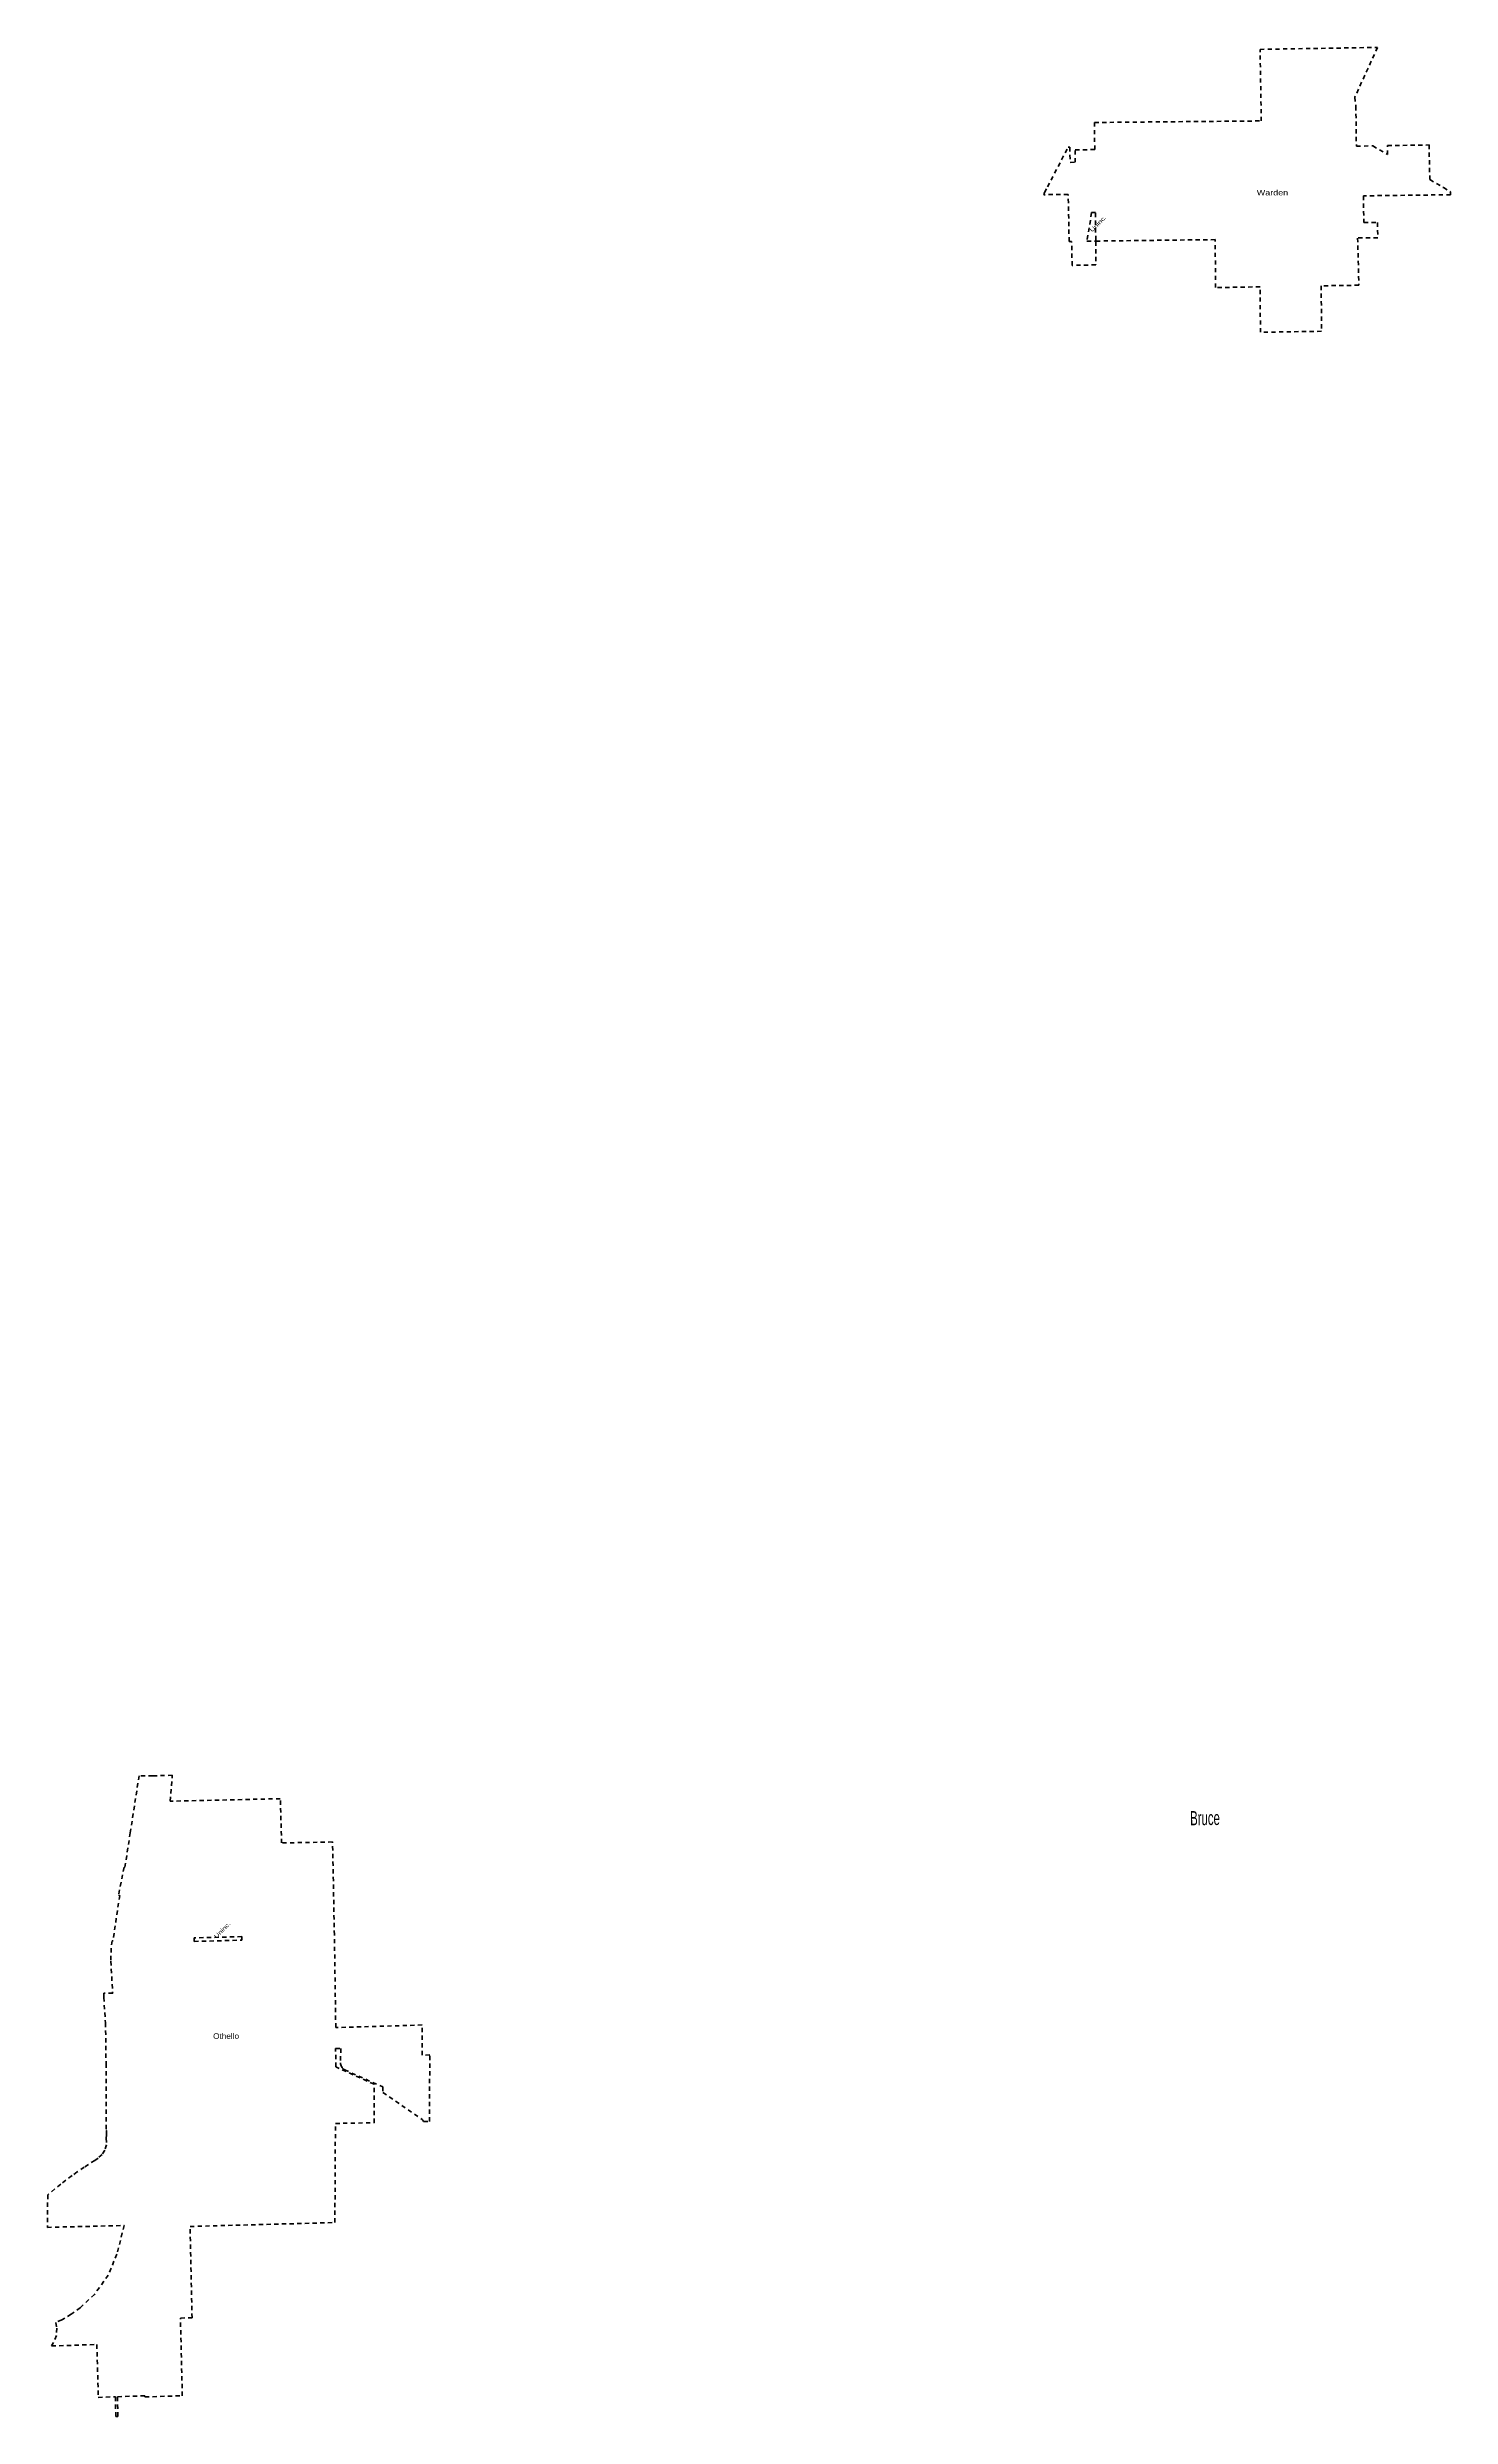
# Model space of a CAD drawing. Header units: feet. Extents: x -903180 to 1023491, y -707744 to 564635.
# Drawn here: x 456025 to 495617, y -253099 to -186283 of the extents above; entities that cross this region are included whole.
import ezdxf

# ---------------------------------------------------------------- set-up
doc = ezdxf.new("R2010")
doc.units = ezdxf.units.FT
doc.header["$LTSCALE"] = 80
doc.linetypes.add('SHORT_DASHED', pattern=[2.7, 1.5, -1.2])
doc.layers.add('13', color=7, linetype='SHORT_DASHED', lineweight=40)
doc.layers.add('16', color=7, linetype='Continuous')
doc.layers.add('36', color=7, linetype='Continuous')

msp = doc.modelspace()

# ---------------------------------------------------------------- linework, layer by layer
at = {"layer": '13'}
for points in [[(485603.08, -191745.03), (485603.2, -191760.22), (485608.31, -192415.48), (484936.86, -192430.46), (484923.71, -191752.42), (484852.55, -191753.29), (484826.89, -190429.33), (484143.55, -190437.73), (484162.34, -190375.92), (484241.44, -190217.19), (484826.96, -189097.9), (484872.44, -189097.9), (484880.35, -189525.14), (485025.31, -189523.48), (485022.23, -189172.57), (485574.89, -189165.65), (485566.57, -188400.92), (490275.51, -188356.81), (490240.1, -186338.68), (493556.55, -186282.71), (492912.97, -187685.89), (492942.63, -187944.97), (492957.66, -189069.84), (493421.25, -189060.7), (493839.45, -189307.08), (493837.47, -189053.87), (495008.69, -189034.58), (495028.43, -190010.62), (495411.37, -190236.59), (495614.07, -190355.28), (495616.52, -190437.37), (493156.24, -190469.26), (493167.61, -191225.4), (493549.08, -191219.91), (493561.56, -191650.17), (492992.07, -191658.39), (493027.37, -192990.27), (491964.27, -193006.08), (491974.26, -194288.95), (490250.43, -194317.7), (490240.45, -193036.22), (488986.4, -193057.01), (488971.85, -191704.05), (485623.05, -191744.79)], [(485603.08, -191745.03), (485602.89, -191720.22), (485596.8, -190938.88), (485487.02, -190942.55), (485356.5, -191749.63), (485583.05, -191745.4)], [(464123.02, -239508.13), (464071.97, -236892.36), (462633.91, -236921.65), (462596.99, -235673.15), (459494.18, -235742.4), (459550.57, -235013.14), (458996.96, -235028.68), (458611.64, -235023.65), (458365.47, -236633.72), (458215.04, -237605.19), (458189.77, -237605.65), (458032.54, -238393.66), (458065.29, -238400.74), (457877.53, -239677.69), (457855.9, -239676.39), (457825.26, -239888.37), (457815.05, -240258.7), (457868.65, -241159.63), (457616.53, -241160.27), (457615.89, -241275.2), (457665.69, -241997.98), (457681.55, -243145.08), (457686.54, -245033.89), (457696.41, -245032.48), (457696.41, -245163.03), (457686.54, -245249.12), (457697.47, -245430.48), (457643.82, -245581.41), (457567.76, -245704.93), (457455.64, -245808.68), (457364.76, -245871.92), (457066.45, -246059.66), (456869.88, -246196.02), (456721.59, -246303.53), (456402.81, -246541.06), (456036.27, -246843.83), (456025.29, -247760.98), (458193.67, -247709.82), (457986.4, -248514.64), (457743.48, -249105.44), (457353.46, -249651.65), (456955.08, -250028.98), (456701.29, -250211.8), (456432.98, -250367.46), (456263.15, -250447.12), (456289.34, -250608.08), (456283.99, -250811.53), (456173.41, -251056.03), (456144.87, -251106.89), (457422.08, -251064.52), (457461.81, -252556.03), (457944.58, -252539.2), (457954.89, -253098.67), (458014.85, -253095.73), (458004.55, -252537.1), (458778.65, -252510.12), (458779.08, -252543.09), (459832.16, -252511.29), (459779.72, -250319.17), (460107.22, -250308.4), (460051.14, -247735.87), (464137.14, -247626.15), (464152.45, -244831.14), (465241.5, -244809.76), (465243.57, -243723.98), (464163.95, -243236.49), (464158.31, -242721.16), (464304.92, -242719.77), (464294.55, -243119.2), (464297.84, -243151.8), (464303.94, -243179.26), (464313.43, -243205.02), (464324.27, -243229.43), (464339.17, -243251.46), (464346.62, -243263.33), (464364.92, -243284.34), (464383.89, -243300.61), (464415.03, -243320.29), (465489.51, -243801.38), (465492.18, -243956.8), (466602.32, -244724.09), (466616.31, -244739.34), (466641.75, -244776.84), (466803.8, -244773.85), (466815.4, -242897.53), (466596.36, -242904.01), (466601.61, -242054.49), (464162.22, -242126.69)], [(460169.68, -239598.16), (460170.06, -239698.13), (461510.62, -239661.88), (461508.64, -239563.03)]]:
    msp.add_lwpolyline(points, close=True, dxfattribs=at)

# ---------------------------------------------------------------- texts
at = {"layer": '16', "width": 0.6}
msp.add_text('Bruce', height=400, rotation=0.63, dxfattribs=at).set_placement((488269.54, -236422.58))
at = {"layer": '36'}
for s, width, p in [('Warden', 1.2, (490148.08, -190457.75)), ('Othello', 1.1, (460700.97, -242445.52))]:
    msp.add_text(s, height=157.5, dxfattribs=dict(at, width=width)).set_placement(p)
at = {"layer": '36', "width": 1.35}
for p in [(485502.11, -191500.58), (460793.48, -239619.86)]:
    msp.add_text('Uninc.', height=113, rotation=45, dxfattribs=at).set_placement(p)

doc.saveas('drawing.dxf')
